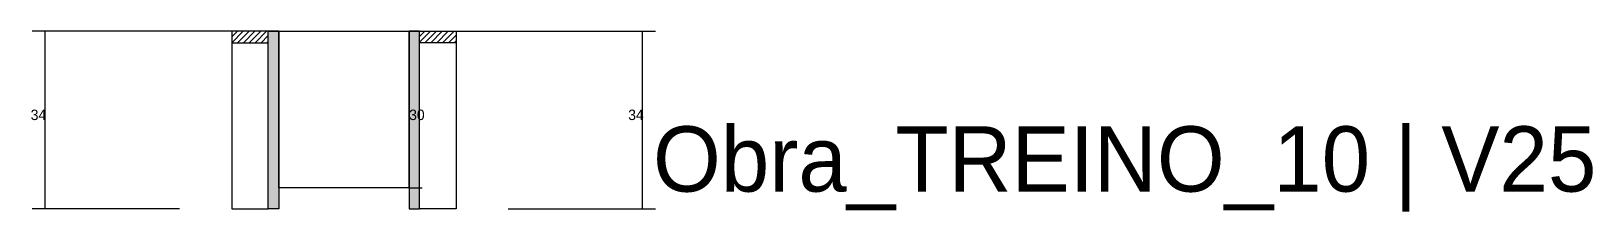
# Model space of a CAD drawing. Header units: metres. Extents: x -2848 to 22762, y -45195 to 1016.
# Drawn here: x 4562 to 5160, y -21018 to -20949 of the extents above; entities that cross this region are included whole.
import ezdxf

# ---------------------------------------------------------------- set-up
doc = ezdxf.new("R2010")
doc.units = ezdxf.units.M
for name, color, linetype in [('CONCRETO', 251, 'Continuous'), ('COTA', 4, 'Continuous'), ('Cota Seção (2x)', 4, 'Continuous'), ('Hachura', 253, 'Continuous'), ('LABEL_ID', 3, 'Continuous'), ('Madeira', 126, 'Continuous'), ('Painéis', 200, 'Continuous')]:
    doc.layers.add(name, color=color, linetype=linetype)

msp = doc.modelspace()

# ---------------------------------------------------------------- texts
at = {"layer": 'COTA'}
for p in [(4561.4, -20982.6), (4790.5, -20982.6)]:
    msp.add_text('34', height=4, dxfattribs=at).set_placement(p)
at = {"layer": 'Cota Seção (2x)'}
msp.add_text('30', height=4, dxfattribs=at).set_placement((4706.5, -20982.6))
at = {"layer": 'LABEL_ID'}
msp.add_text('Obra_TREINO_10 | V25', height=25, dxfattribs=at).set_placement((4800, -21010))

# ---------------------------------------------------------------- hatches: boundary and pattern name
at = {"layer": 'Hachura'}
h = msp.add_hatch(dxfattribs=at)
h.set_pattern_fill('ANSI31', scale=0.5)
h.paths.add_polyline_path([(4652.5, -20953), (4652.5, -20948.6), (4652.5, -20948.6), (4638.5, -20948.6), (4638.5, -20948.6), (4638.5, -20953), (4638.5, -20953), (4652.5, -20953)])
h = msp.add_hatch(color=8, dxfattribs=at)
h.dxf.hatch_style = 1
h.paths.add_polyline_path([(4652.5, -20948.6), (4656.5, -20948.6), (4656.5, -20948.6), (4656.5, -21016.6), (4656.5, -21016.6), (4652.5, -21016.6), (4652.5, -21016.6), (4652.5, -20948.6)])
h = msp.add_hatch(color=8, dxfattribs=at)
h.dxf.hatch_style = 1
h.paths.add_polyline_path([(4710.5, -20948.6), (4706.5, -20948.6), (4706.5, -20948.6), (4706.5, -21016.6), (4706.5, -21016.6), (4710.5, -21016.6), (4710.5, -21016.6), (4710.5, -20948.6)])
h = msp.add_hatch(dxfattribs=at)
h.set_pattern_fill('ANSI31', scale=0.5)
h.paths.add_polyline_path([(4710.5, -20953), (4710.5, -20948.6), (4710.5, -20948.6), (4724.5, -20948.6), (4724.5, -20948.6), (4724.5, -20953), (4724.5, -20953), (4710.5, -20953)])

# ---------------------------------------------------------------- linework, layer by layer
at = {"layer": 'CONCRETO'}
msp.add_lwpolyline([(4656.5, -20948.6), (4656.5, -20948.6), (4656.5, -20948.6), (4656.5, -20948.6), (4706.5, -20948.6), (4706.5, -20948.6), (4706.5, -20948.6), (4706.5, -21008.6), (4656.5, -21008.6), (4656.5, -20948.6)], close=True, dxfattribs=at)
at = {"layer": 'COTA'}
for p, q in [((4656.5, -20948.6), (4561.9, -20948.6)), ((4566.9, -21016.6), (4566.9, -20948.6)), ((4724.5, -20948.6), (4801, -20948.6)), ((4796, -21016.6), (4796, -20948.6)), ((4618.5, -21016.6), (4561.9, -21016.6)), ((4744.5, -21016.6), (4801, -21016.6))]:
    msp.add_line(p, q, dxfattribs=at)
at = {"layer": 'Cota Seção (2x)'}
for p, q in [((4706.5, -21008.6), (4706.5, -20948.6)), ((4706.5, -20948.6), (4711.5, -20948.6)), ((4706.5, -21008.6), (4711.5, -21008.6))]:
    msp.add_line(p, q, dxfattribs=at)
at = {"layer": 'Madeira'}
for points in [[(4652.5, -20953), (4652.5, -20948.6), (4638.5, -20948.6), (4638.5, -20953)], [(4652.5, -20948.6), (4638.5, -20948.6), (4638.5, -21016.6), (4652.5, -21016.6)], [(4710.5, -20953), (4710.5, -20948.6), (4724.5, -20948.6), (4724.5, -20953)], [(4710.5, -20948.6), (4724.5, -20948.6), (4724.5, -21016.6), (4710.5, -21016.6)]]:
    msp.add_lwpolyline(points, close=True, dxfattribs=at)
at = {"layer": 'Painéis'}
for points in [[(4652.5, -20948.6), (4656.5, -20948.6), (4656.5, -21016.6), (4652.5, -21016.6)], [(4710.5, -20948.6), (4706.5, -20948.6), (4706.5, -21016.6), (4710.5, -21016.6)]]:
    msp.add_lwpolyline(points, close=True, dxfattribs=at)

msp.set_redraw_order([(e.dxf.handle, doc.entitydb.next_handle()) for e in msp.query("TEXT MTEXT ATTDEF DIMENSION ARC_DIMENSION")])  # texts and dimensions are drawn at this point

doc.saveas('drawing.dxf')
